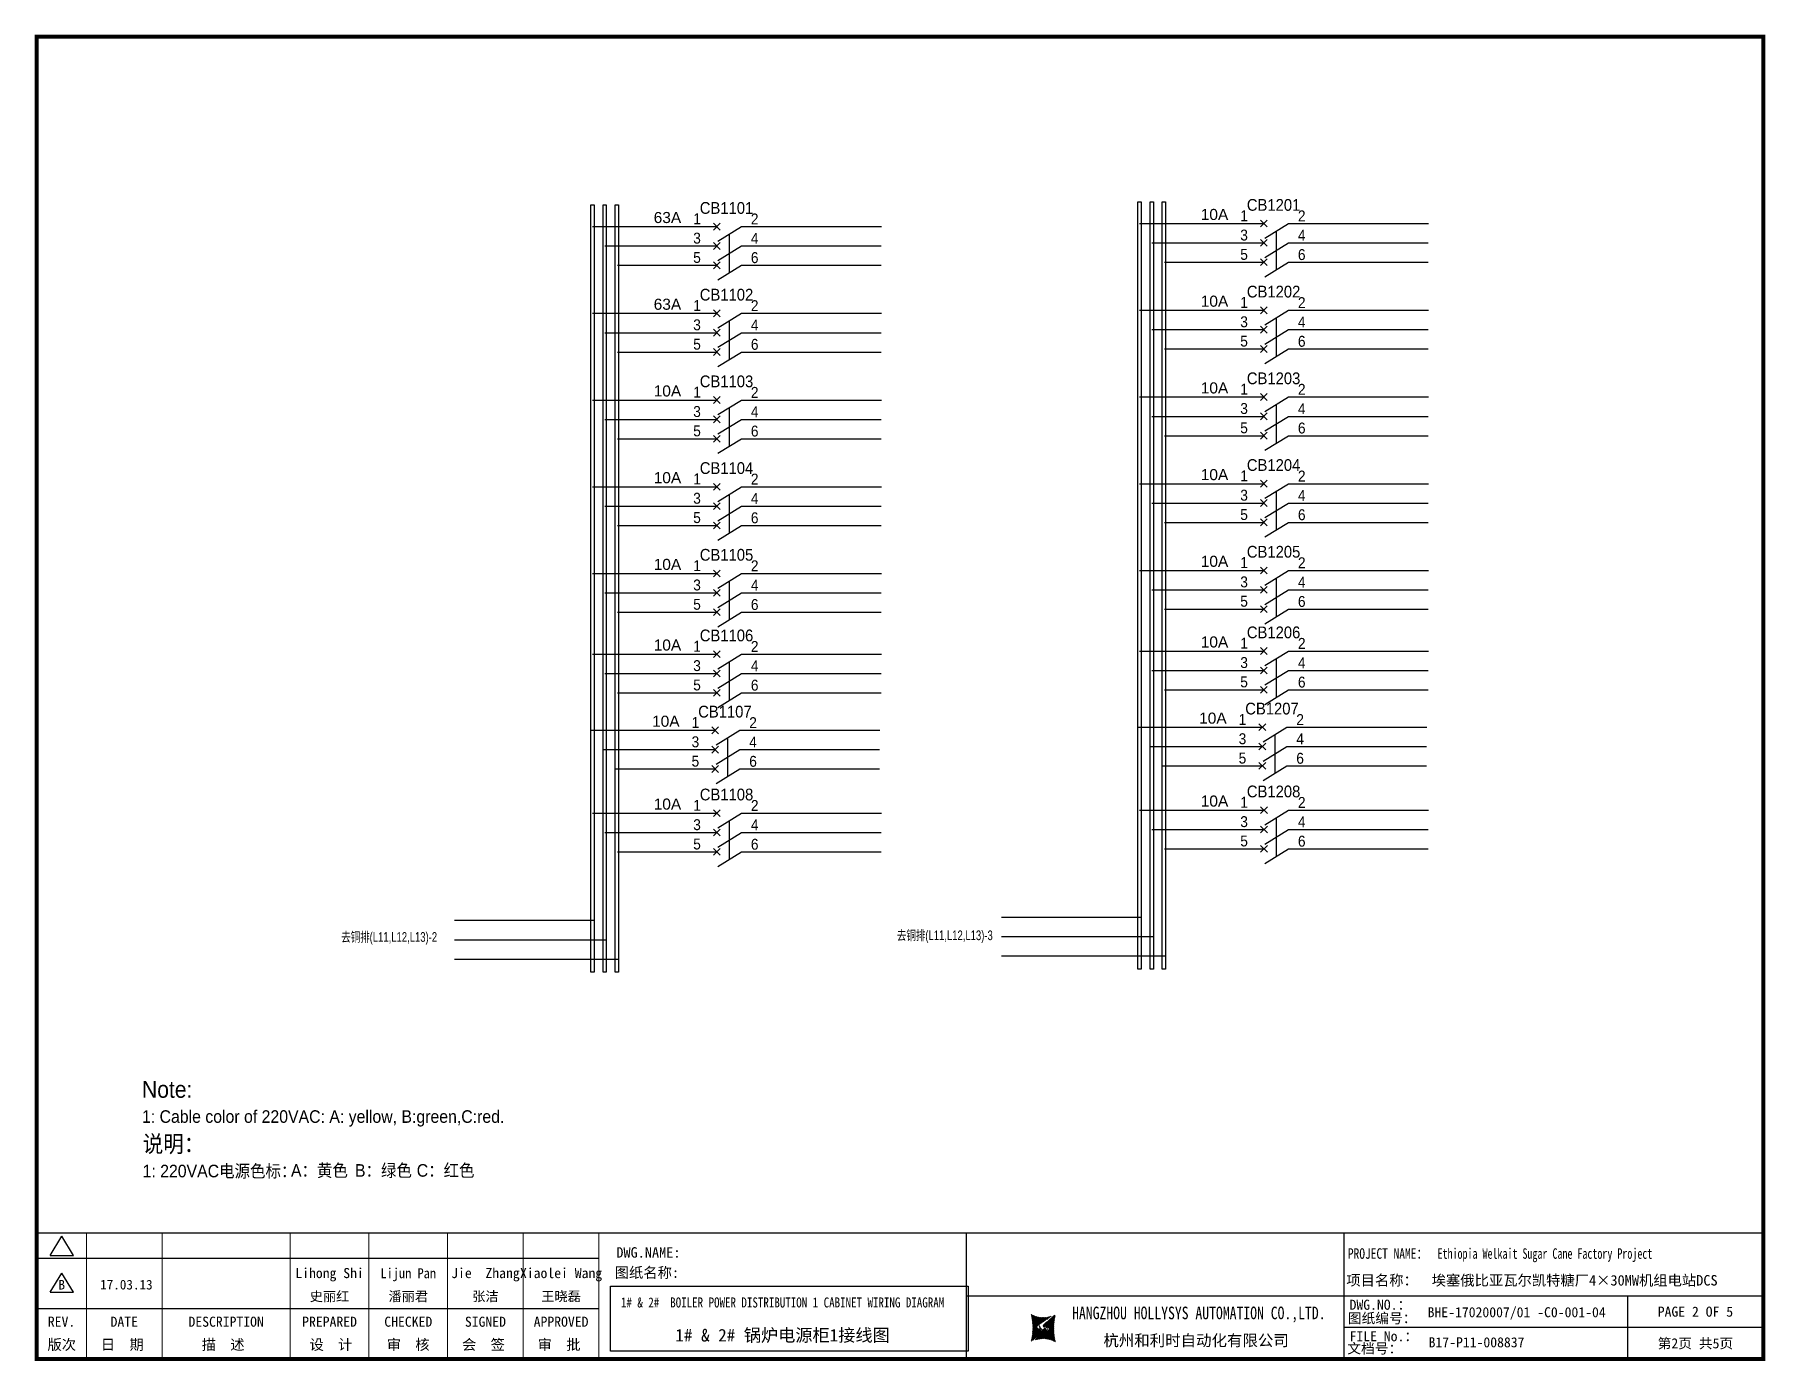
# Model space of a CAD drawing. Extents: x 81444 to 119867, y -54538 to -29386.
# Drawn here: x 96549 to 100675, y -36811 to -33648 of the extents above; entities that cross this region are included whole.
import ezdxf
from ezdxf.enums import TextEntityAlignment as Align
from ezdxf.lldxf.tags import DXFTag

# ---------------------------------------------------------------- set-up
doc = ezdxf.new("R2010")
doc.units = 0
doc.header["$LTSCALE"] = 100
doc.header["$MEASUREMENT"] = 0
for name, color, linetype in [('t', 1, 'Continuous'), ('标准图框及表格', 7, 'Continuous'), ('空气开关', 7, 'Continuous')]:
    doc.layers.add(name, color=color, linetype=linetype)
doc.styles.add('HZ', font='arial.ttf', dxfattribs={"width": 0.7})
doc.styles.get("Standard").update_dxf_attribs({"font": ''})
doc.styles.get('Standard').set_extended_font_data('SimSun')
tags = doc.linetypes.add('CENTER', pattern=[2, 1.25, -0.25, 0.25, -0.25]).pattern_tags.tags
tags[10:11] = [DXFTag(74, 4), DXFTag(75, 0), DXFTag(340, '0'), DXFTag(46, 1.0), DXFTag(50, 0.0), DXFTag(44, 0.0), DXFTag(45, 0.0)]
tags[8:9] = [DXFTag(74, 4), DXFTag(75, 0), DXFTag(340, '0'), DXFTag(46, 1.0), DXFTag(50, 0.0), DXFTag(44, 0.0), DXFTag(45, 0.0)]
tags[6:7] = [DXFTag(74, 4), DXFTag(75, 0), DXFTag(340, '0'), DXFTag(46, 1.0), DXFTag(50, 0.0), DXFTag(44, 0.0), DXFTag(45, 0.0)]
tags[4:5] = [DXFTag(74, 4), DXFTag(75, 0), DXFTag(340, '0'), DXFTag(46, 1.0), DXFTag(50, 0.0), DXFTag(44, 0.0), DXFTag(45, 0.0)]
pattern_1 = [(45, (0, 0), (-0.736262898216564, 0.7362628982165641), [])]

msp = doc.modelspace()

# ---------------------------------------------------------------- texts
at = {"style": 'HZ', "width": 0.7}
for s, p in [('去铜排(L11,L12,L13)-2', (97280.1890334454, -35810.75149031623)), ('去铜排(L11,L12,L13)-3', (98604.62892080883, -35806.80095358998))]:
    msp.add_text(s, height=23.1, dxfattribs=at).set_placement(p)
at = {"color": 3, "style": 'HZ', "width": 0.9}
for s, height, p in [('Note:', 40, (96805.43238172747, -36182.51024392096)), ('1: Cable color of 220VAC: A: yellow, B:green,C:red.', 30, (96805.43238172747, -36242.25568020839)), ('说明：', 40, (96806.84983030931, -36312.394408097)), ('说明：', 40, (96806.84983030931, -36312.394408097)), ('1: 220VAC电源色标：', 30, (96806.84983030931, -36372.13984438442)), ('A：黄色', 30, (97160.5061631632, -36370.70822202566)), ('B：绿色', 30, (97313.12363205102, -36370.70838457654)), ('C：红色', 30, (97460.26182078067, -36370.70838457654))]:
    msp.add_text(s, height=height, dxfattribs=at).set_placement(p)
at = {"layer": '空气开关', "style": 'HZ', "width": 0.9}
for s, p in [('1', (98119.23910221392, -34100.38108447704)), ('2', (98256.65160179631, -34100.83924890997)), ('1', (99423.14102774301, -34093.0966167909)), ('2', (99560.5535273254, -34093.55478122383)), ('3', (99423.14102774301, -34139.2082522224)), ('4', (99560.5535273254, -34139.66641665533)), ('3', (98119.23910221392, -34146.49271990854)), ('4', (98256.65160179631, -34146.95088434147)), ('5', (98119.23910221392, -34192.60435534005)), ('6', (98256.65160179631, -34193.06251977298)), ('5', (99423.14102774301, -34185.3198876539)), ('6', (99560.5535273254, -34185.77805208683)), ('1', (99423.14102774301, -34299.78074535495)), ('2', (99560.5535273254, -34300.23890978788)), ('1', (98119.23910221392, -34307.0652130411)), ('2', (98256.65160179631, -34307.52337747403)), ('3', (99423.14102774301, -34345.89238078646)), ('4', (99560.5535273254, -34346.35054521939)), ('3', (98119.23910221392, -34353.1768484726)), ('4', (98256.65160179631, -34353.63501290553)), ('5', (98119.23910221392, -34399.2884839041)), ('6', (98256.65160179631, -34399.74664833703)), ('5', (99423.14102774301, -34392.00401621796)), ('6', (99560.5535273254, -34392.46218065089)), ('1', (99423.14102774301, -34506.46487391901)), ('2', (99560.5535273254, -34506.92303835194)), ('1', (98119.23910221392, -34513.74934160515)), ('2', (98256.65160179631, -34514.20750603808)), ('3', (99423.14102774301, -34552.57650935051)), ('4', (99560.5535273254, -34553.03467378344)), ('3', (98119.23910221392, -34559.86097703665)), ('4', (98256.65160179631, -34560.31914146958)), ('5', (98119.23910221392, -34605.97261246815)), ('6', (98256.65160179631, -34606.43077690108)), ('5', (99423.14102774301, -34598.68814478201)), ('6', (99560.5535273254, -34599.14630921494)), ('1', (99423.14102774301, -34713.14900248306)), ('2', (99560.5535273254, -34713.60716691599)), ('1', (98119.23910221392, -34720.43347016921)), ('2', (98256.65160179631, -34720.89163460214)), ('3', (99423.14102774301, -34759.26063791457)), ('4', (99560.5535273254, -34759.7188023475)), ('3', (98119.23910221392, -34766.54510560071)), ('4', (98256.65160179631, -34767.00327003364)), ('5', (98119.23910221392, -34812.65674103221)), ('6', (98256.65160179631, -34813.11490546514)), ('5', (99423.14102774301, -34805.37227334607)), ('6', (99560.5535273254, -34805.830437779)), ('1', (99423.14102774301, -34919.83313104712)), ('2', (99560.5535273254, -34920.29129548005)), ('1', (98119.23910221392, -34927.11759873326)), ('2', (98256.65160179631, -34927.57576316619)), ('3', (99423.14102774301, -34965.94476647862)), ('4', (99560.5535273254, -34966.40293091155)), ('3', (98119.23910221392, -34973.22923416476)), ('4', (98256.65160179631, -34973.68739859769)), ('5', (98119.23910221392, -35019.34086959626)), ('6', (98256.65160179631, -35019.79903402919)), ('5', (99423.14102774301, -35012.05640191012)), ('6', (99560.5535273254, -35012.51456634305)), ('1', (98119.22359307804, -35119.33632947137)), ('2', (98256.63609266044, -35119.7944939043)), ('1', (99423.12551860714, -35112.05186178523)), ('2', (99560.53801818953, -35112.51002621816)), ('3', (98119.22359307804, -35165.44796490287)), ('4', (98256.63609266044, -35165.9061293358)), ('3', (99423.12551860714, -35158.16349721673)), ('4', (99560.53801818953, -35158.62166164966)), ('5', (98119.22359307804, -35211.55960033437)), ('6', (98256.63609266044, -35212.0177647673)), ('5', (99423.12551860714, -35204.27513264823)), ('6', (99560.53801818953, -35204.73329708116)), ('1', (99419.29102774303, -35293.64127927954)), ('2', (99556.70352732543, -35294.09944371247)), ('1', (98115.38910221394, -35300.92574696568)), ('2', (98252.80160179634, -35301.38391139861)), ('3', (98115.38910221394, -35347.03738239718)), ('4', (98252.80160179634, -35347.49554683011)), ('3', (99419.29102774303, -35339.75291471104)), ('4', (99556.70352732543, -35340.21107914397)), ('5', (98115.38910221394, -35393.14901782868)), ('6', (98252.80160179634, -35393.60718226161)), ('5', (99419.29102774303, -35385.86455014254)), ('6', (99556.70352732543, -35386.32271457547)), ('1', (98119.2568596117, -35498.48737901489)), ('2', (98256.6693591941, -35498.94554344782)), ('1', (99423.1587851408, -35491.20291132875)), ('2', (99560.57128472319, -35491.66107576168)), ('3', (98119.2568596117, -35544.59901444639)), ('3', (99423.1587851408, -35537.31454676025)), ('4', (99560.57128472319, -35537.77271119318)), ('4', (98256.6693591941, -35545.05717887932)), ('5', (99423.1587851408, -35583.42618219175)), ('6', (99560.57128472319, -35583.88434662468)), ('5', (98119.2568596117, -35590.7106498779)), ('6', (98256.6693591941, -35591.16881431083))]:
    msp.add_text(s, height=26.00961058081033, dxfattribs=at).set_placement(p)

# ---------------------------------------------------------------- blocks, each defined once
blk = doc.blocks.new('图框')
at = {"layer": '标准图框及表格'}
h = blk.add_hatch(dxfattribs=at)
h.set_pattern_fill('ANSI31', color=5, scale=8.329863809039892, style=0)
h.set_pattern_definition(pattern_1)
edge = h.paths.add_edge_path()
edge.add_arc((2399.257256036391, -2998.153851416566), 55.18534773488954, 238.1092081981581, 291.6531626184834)
edge.add_line((2419.619937407027, -3049.445018414634), (2388.525499730735, -3070.242821799802))
edge.add_arc((2238.907377712399, -3078.328790578547), 135.3602868968974, 346.3915348661821, 374.2500326978034)
edge.add_line((2370.467593623529, -3110.177132109857), (2397.50623789792, -3087.85242802291))
edge.add_line((2391.339199201146, -3080.281448750429), (2396.143986595598, -3080.898839897796))
edge.add_spline(control_points=[(2397.470018868538, -3087.887634953957), (2398.35948137939, -3087.023080631327), (2399.970992452319, -3085.456697735681), (2399.869182150054, -3081.252294174519), (2397.426500162081, -3081.012803431273), (2396.121921064187, -3080.884897048199)], knot_values=[0, 0, 0, 0, 6.844331067525468, 12.40042740766005, 18.76924275352248, 18.76924275352248, 18.76924275352248, 18.76924275352248], weights=[1, 1, 1, 1, 1, 1], degree=3, periodic=0)
edge.add_spline(control_points=[(2388.515363058686, -3070.265433304907), (2387.789374929038, -3070.86905758363), (2386.478198365832, -3071.959237952229), (2385.544096281083, -3073.38263759949), (2385.127199159644, -3074.017912079413)], knot_values=[0, 0, 0, 0, 5.253673658024614, 9.488438564008057, 9.488438564008057, 9.488438564008057, 9.488438564008057], weights=[1, 1, 1, 1, 1], degree=3, periodic=0)
edge.add_spline(control_points=[(2386.272665588534, -3072.281716856574), (2385.721471206634, -3072.905523096015), (2384.632427465753, -3074.386714445929), (2384.912828655535, -3077.72895088909), (2387.858851342782, -3079.895552619193), (2390.185443934519, -3080.145534927004), (2391.314573401905, -3080.266855002868)], knot_values=[10.66597461496156, 10.66597461496156, 10.66597461496156, 10.66597461496156, 18.97770399508879, 28.89455822145742, 41.119553648298, 52.64692538081317, 52.64692538081317, 52.64692538081317, 52.64692538081317], weights=[1, 1, 1, 1, 1, 1, 1], degree=3, periodic=0)
h = blk.add_hatch(dxfattribs=at)
h.set_pattern_fill('ANSI31', color=3, scale=8.329863809039892, style=0)
h.set_pattern_definition(pattern_1)
edge = h.paths.add_edge_path()
edge.add_line((2402.469732125144, -3075.776359090531), (2407.706041465404, -3076.440586092609))
edge.add_spline(control_points=[(2401.044493204623, -3068.769946203269), (2400.155030693568, -3069.634500525768), (2398.543519620813, -3071.200883421574), (2398.645329922932, -3075.40528698259), (2401.088011911052, -3075.644777725895), (2402.392591008975, -3075.772684108895)], knot_values=[0, 0, 0, 0, 6.844331067526932, 12.40042740766158, 18.76924275352342, 18.76924275352342, 18.76924275352342, 18.76924275352342], weights=[1, 1, 1, 1, 1, 1], degree=3, periodic=0)
edge.add_line((2428.046918449632, -3046.480449047325), (2401.008274175249, -3068.805153134272))
edge.add_spline(control_points=[(2412.625169549749, -3083.918607966574), (2413.015644598316, -3083.422785431954), (2413.86377905187, -3082.052674005965), (2413.601683417044, -3078.928630268005), (2410.655660730175, -3076.762028538062), (2408.329068138031, -3076.512046230251), (2407.199938671052, -3076.390726154226)], knot_values=[12.65408913243743, 12.65408913243743, 12.65408913243743, 12.65408913243743, 18.97770399508879, 28.89455822145742, 41.119553648298, 52.64692538081317, 52.64692538081317, 52.64692538081317, 52.64692538081317], weights=[1, 1, 1, 1, 1, 1, 1], degree=3, periodic=0)
edge.add_line((2411.626283690712, -3084.975693399283), (2412.781242849298, -3083.732051979769))
edge.add_line((2410.021343801694, -3086.399138189481), (2411.626283690712, -3084.975693399414))
edge.add_line((2378.894574665755, -3107.212562742519), (2409.989012342048, -3086.414759357351))
edge.add_arc((2399.257256036391, -3158.503729740543), 55.18534773488965, 58.10920819815809, 111.6531626184834)
edge.add_arc((2559.607134360383, -3078.328790578547), 135.360286896897, 166.3915348661823, 194.2500326978024)
at = {"color": 7}
for p, q in [((2215.642035047145, -2851.581424744189), (2215.642035047145, -3151.581424744189)), ((3115.642035047145, -2851.581424744189), (3115.642035047145, -3151.581424744189)), ((0, -2911.581424744189), (1340.158172602998, -2911.581424744189)), ((2215.642035047145, -3001.581424744189), (3115.642035047145, -3001.581424744189)), ((3115.642035047145, -3001.581424744189), (4115.642035047145, -3001.581424744189)), ((3791.785572043125, -3001.581424744189), (3791.785572043125, -3151.581424744189)), ((0, -3031.581424744189), (1340.158172602998, -3031.581424744189)), ((4115.642035047145, -3076.581424744189), (3115.642035047145, -3076.581424744189))]:
    blk.add_line(p, q, dxfattribs=at)
at = {"color": 7, "const_width": 3}
blk.add_lwpolyline([(4115.642035047145, -2851.581424744189), (0, -2851.581424744189)], dxfattribs=at)
at = {"layer": 't', "color": 7}
for p, q in [((31.94938321653171, -2904.992613363662), (59.89920926059131, -2859.122325316828)), ((87.8490353046218, -2904.992613363662), (59.89920926059131, -2859.122325316828)), ((31.94938321653171, -2904.992613363662), (87.8490353046218, -2904.992613363662)), ((31.94938321653171, -2992.977239491032), (59.89920926059131, -2947.106951444141)), ((87.8490353046218, -2992.977239491032), (59.89920926059131, -2947.106951444141)), ((31.94938321653171, -2992.977239491032), (87.8490353046218, -2992.977239491032))]:
    blk.add_line(p, q, dxfattribs=at)
at = {"layer": 't', "color": 7, "const_width": 9.61519705431492}
blk.add_lwpolyline([(4115.642035047145, -3151.581424744189), (4115.642035047145, 0), (0, 0), (0, -3151.581424744189)], close=True, dxfattribs=at)
at = {"layer": 't', "color": 7, "const_width": 2.40379926357873}
for points in [[(118.7653193609731, -2852.783324375967), (118.7653193609731, -3151.581424744189)], [(299.0502641293569, -2852.783324375967), (299.0502641293569, -3151.581424744189)], [(604.3883150879992, -2852.783324375967), (604.3883150879992, -3156.41304604568)], [(791.9882990770857, -2852.783324375967), (791.9882990770857, -3156.41304604568)], [(979.588283066143, -2852.783324375967), (979.588283066143, -3156.41304604568)], [(1159.873227834585, -2852.783324375967), (1159.873227834585, -3156.41304604568)], [(1340.158172602998, -2852.783324375967), (1340.158172602998, -3156.41304604568)]]:
    blk.add_lwpolyline(points, dxfattribs=at)
at = {"color": 7, "linetype": 'CENTER'}
for s, height, p in [('图纸编号：', 24, (3125.2212882557, -3066.664538382978)), ('杭州和利时自动化有限公司', 27, (2542.549152440595, -3121.114498389041)), ('文档号：', 24, (3124.032392707933, -3138.728717091954))]:
    blk.add_text(s, height=height, dxfattribs=at).set_placement(p)
at = {"color": 7, "flags": 8}
for tag, p, height in [('DWG.NAME:', (1381.636459220965, -2910.37952511241), 25), ('PROJECTNAME:', (3125.480185663539, -2912.807924402037), 24), ('PROJECTNAME：', (3339.10867075545, -2913.108539231762), 25), ('DWG.NO.:', (3128.186172261583, -3030.402470643486), 24), ('图纸编号', (3315.362718925957, -3052.404678158069), 24), ('FILENO.:', (3128.672545599984, -3106.104124450346), 24), ('文档号', (3317.726365529132, -3124.132485953713), 24)]:
    blk.add_attdef(tag, p, '', height=height, dxfattribs=at)
for tag, height, p in [('A', 23, (59.89920926059131, -2974.881554149018)), ('设计时间', 23, (213.8658221408186, -2974.881554149018)), ('RENLIU', 24, (698.1883070825425, -2950.380597809435)), ('SHUFENWANG', 24, (885.7882910716289, -2950.380597809435)), ('FANGHOU', 24, (1069.730755450379, -2950.380597809435)), ('DANDANLI', 24, (1250.015700218792, -2950.380597809435)), ('刘仁', 23, (698.1883070825425, -3002.188376027443)), ('王姝芬', 23, (885.7882910716289, -3002.188376027443)), ('侯方', 23, (1069.730755450379, -3002.188376027443)), ('李丹丹', 23, (1250.015700218792, -3002.188376027443)), ('#10STATIONONTROLCABINETCOVER', 30, (1777.900103825072, -3017.182374560078)), ('REV.', 24, (59.38265968048654, -3063.048954873535)), ('DATE', 24, (208.907791745165, -3063.048954873535)), ('DESCRIPTION', 24, (451.7192896086781, -3063.048954873535)), ('PREPARED', 24, (698.1883070825425, -3063.048954873535)), ('CHECKED', 24, (885.7882910716144, -3063.048954873535)), ('SIGNED', 24, (1069.730755450364, -3063.048954873535)), ('APPROVED', 24, (1250.015700218792, -3063.048954873535)), ('PAGEXOFX', 24, (3953.713803545135, -3039.081424744189)), ('图纸名称', 30, (1777.900103825072, -3094.695064044037)), ('第几页共几页', 24, (3953.713803545135, -3114.081424744189))]:
    blk.add_attdef(tag, text='', height=height, dxfattribs=at).set_placement(p, align=Align.MIDDLE)
for tag, p in [('图纸名称:', (1377.81237181677, -2965.923337057193)), ('项目名称：', (3121.562334825969, -2984.305160940257)), ('项目名称：', (3325.036680579346, -2984.305160940257))]:
    blk.add_attdef(tag, text='', height=25, dxfattribs=at).set_placement(p, align=Align.BOTTOM_LEFT)
at = {"color": 7, "width": 0.8, "flags": 8}
blk.add_attdef('HANGZHOUHOLLYSYSAUTOMATIONCO.,LTD.', text='', height=24, dxfattribs=at).set_placement((2770.082304289484, -3045.714803244191), align=Align.MIDDLE)
at = {"layer": 't', "color": 7}
for s, p in [('版次', (59.89920926059131, -3117.600441270843)), ('日  期', (204.1999693705875, -3117.600441270843)), ('描  述', (444.4895954714448, -3117.600441270843)), ('设  计', (701.4970341851513, -3117.600441270843)), ('审  核', (885.5947788425256, -3117.600441270843)), ('会  签', (1065.022933075787, -3117.600441270843)), ('审  批', (1245.3078778442, -3117.600441270843))]:
    blk.add_text(s, height=25, dxfattribs=at).set_placement(p, align=Align.MIDDLE_CENTER)
at = {"layer": '标准图框及表格', "color": 5, "style": 'HZ'}
for s, p in [('pgqh', (2373.884875617339, -3059.677228196226)), ('hollilas', (2374.051901626051, -3085.968484618272))]:
    blk.add_text(s, height=5.205656721233694, dxfattribs=at).set_placement(p)
at = {"layer": '标准图框及表格', "color": 3, "style": 'HZ'}
for s, height, p in [('auto', 8.676094535389492, (2400.907127263781, -3074.200036411981)), ('hollysys', 4.338047267694746, (2402.5381050141, -3099.731461394062))]:
    blk.add_text(s, height=height, dxfattribs=at).set_placement(p)
blk = doc.blocks.new('供电端子')
at = {"style": 'HZ', "width": 0.7}
blk.add_attdef('供电端子', (0, 0), '', height=17, dxfattribs=at)

# ---------------------------------------------------------------- linework, layer by layer
at = {"color": 2}
for p, q in [((97878.9842567627, -34106.07604679926), (98175.64887039193, -34106.07604679926)), ((98234.2026017031, -34106.07604679926), (98567.89806384935, -34106.07604679926)), ((99182.8861822918, -34098.79157911312), (99479.55079592102, -34098.79157911312)), ((99538.1045272322, -34098.79157911312), (99871.79998937844, -34098.79157911312)), ((97878.9842567627, -34312.76017536331), (98175.64887039193, -34312.76017536331)), ((98234.2026017031, -34312.76017536331), (98567.89806384935, -34312.76017536331)), ((99182.8861822918, -34305.47570767717), (99479.55079592102, -34305.47570767717)), ((99538.1045272322, -34305.47570767717), (99871.79998937844, -34305.47570767717)), ((97878.9842567627, -34519.44430392737), (98175.64887039193, -34519.44430392737)), ((98234.2026017031, -34519.44430392737), (98567.89806384935, -34519.44430392737)), ((99182.8861822918, -34512.15983624123), (99479.55079592102, -34512.15983624123)), ((99538.1045272322, -34512.15983624123), (99871.79998937844, -34512.15983624123)), ((97878.9842567627, -34726.12843249142), (98175.64887039193, -34726.12843249142)), ((98234.2026017031, -34726.12843249142), (98567.89806384935, -34726.12843249142)), ((99182.8861822918, -34718.84396480528), (99479.55079592102, -34718.84396480528)), ((99538.1045272322, -34718.84396480528), (99871.79998937844, -34718.84396480528)), ((97878.9842567627, -34932.81256105548), (98175.64887039193, -34932.81256105548)), ((98234.2026017031, -34932.81256105548), (98567.89806384935, -34932.81256105548)), ((99182.8861822918, -34925.52809336934), (99479.55079592102, -34925.52809336934)), ((99538.1045272322, -34925.52809336934), (99871.79998937844, -34925.52809336934)), ((97878.96874762683, -35125.03129179359), (98175.63336125606, -35125.03129179359)), ((98234.18709256723, -35125.03129179359), (98567.88255471348, -35125.03129179359)), ((99182.87067315592, -35117.74682410745), (99479.53528678515, -35117.74682410745)), ((99538.08901809632, -35117.74682410745), (99871.78448024257, -35117.74682410745)), ((97875.13425676273, -35306.6207092879), (98171.79887039195, -35306.6207092879)), ((98230.35260170313, -35306.6207092879), (98564.04806384938, -35306.6207092879)), ((99179.03618229182, -35299.33624160176), (99475.70079592105, -35299.33624160176)), ((99534.25452723222, -35299.33624160176), (99867.94998937847, -35299.33624160176)), ((97879.00201416049, -35504.18234133711), (98175.66662778972, -35504.18234133711)), ((98234.22035910089, -35504.18234133711), (98567.91582124714, -35504.18234133711)), ((99182.90393968958, -35496.89787365097), (99479.56855331881, -35496.89787365097)), ((99538.12228462998, -35496.89787365097), (99871.81774677623, -35496.89787365097)), ((97550.19655340222, -35759.5490753117), (97883.89201554847, -35759.5490753117)), ((98854.09847893131, -35752.26460762556), (99187.79394107756, -35752.26460762556))]:
    msp.add_line(p, q, dxfattribs=at)
at = {"color": 6}
for p, q in [((98183.74074923927, -34114.16792564659), (98167.5569915446, -34097.98416795192)), ((98167.5569915446, -34114.16792564659), (98183.74074923927, -34097.98416795192)), ((98177.73092676698, -34140.86403297689), (98234.2026017031, -34106.07604679926)), ((99487.64267476836, -34106.88345796045), (99471.45891707369, -34090.69970026578)), ((99471.45891707369, -34106.88345796045), (99487.64267476836, -34090.69970026578)), ((99481.63285229607, -34133.57956529075), (99538.1045272322, -34098.79157911312)), ((98167.5569915446, -34160.2795610781), (98183.74074923927, -34144.09580338342)), ((98183.74074923927, -34160.2795610781), (98167.5569915446, -34144.09580338342)), ((98177.73092676698, -34186.97566840839), (98234.2026017031, -34152.18768223076)), ((99471.45891707369, -34152.99509339195), (99487.64267476836, -34136.81133569728)), ((99487.64267476836, -34152.99509339195), (99471.45891707369, -34136.81133569728)), ((99481.63285229607, -34179.69120072225), (99538.1045272322, -34144.90321454462)), ((98167.5569915446, -34206.3911965096), (98183.74074923927, -34190.20743881493)), ((98183.74074923927, -34206.3911965096), (98167.5569915446, -34190.20743881493)), ((98177.73092676698, -34233.08730383989), (98234.2026017031, -34198.29931766226)), ((99471.45891707369, -34199.10672882346), (99487.64267476836, -34182.92297112878)), ((99487.64267476836, -34199.10672882346), (99471.45891707369, -34182.92297112878)), ((99481.63285229607, -34225.80283615375), (99538.1045272322, -34191.01484997612)), ((98183.74074923927, -34320.85205421065), (98167.5569915446, -34304.66829651598)), ((98167.5569915446, -34320.85205421065), (98183.74074923927, -34304.66829651598)), ((98177.73092676698, -34347.54816154094), (98234.2026017031, -34312.76017536331)), ((99487.64267476836, -34313.56758652451), (99471.45891707369, -34297.38382882984)), ((99471.45891707369, -34313.56758652451), (99487.64267476836, -34297.38382882984)), ((99481.63285229607, -34340.2636938548), (99538.1045272322, -34305.47570767717)), ((98167.5569915446, -34366.96368964215), (98183.74074923927, -34350.77993194748)), ((98183.74074923927, -34366.96368964215), (98167.5569915446, -34350.77993194748)), ((98177.73092676698, -34393.65979697245), (98234.2026017031, -34358.87181079482)), ((99471.45891707369, -34359.67922195601), (99487.64267476836, -34343.49546426134)), ((99487.64267476836, -34359.67922195601), (99471.45891707369, -34343.49546426134)), ((99481.63285229607, -34386.3753292863), (99538.1045272322, -34351.58734310867)), ((98167.5569915446, -34413.07532507365), (98183.74074923927, -34396.89156737898)), ((98183.74074923927, -34413.07532507365), (98167.5569915446, -34396.89156737898)), ((99471.45891707369, -34405.79085738751), (99487.64267476836, -34389.60709969284)), ((99487.64267476836, -34405.79085738751), (99471.45891707369, -34389.60709969284)), ((99481.63285229607, -34432.48696471781), (99538.1045272322, -34397.69897854017)), ((98177.73092676698, -34439.77143240395), (98234.2026017031, -34404.98344622632)), ((98183.74074923927, -34527.5361827747), (98167.5569915446, -34511.35242508003)), ((98167.5569915446, -34527.5361827747), (98183.74074923927, -34511.35242508003)), ((98177.73092676698, -34554.232290105), (98234.2026017031, -34519.44430392737)), ((99487.64267476836, -34520.25171508856), (99471.45891707369, -34504.06795739389)), ((99471.45891707369, -34520.25171508856), (99487.64267476836, -34504.06795739389)), ((99481.63285229607, -34546.94782241886), (99538.1045272322, -34512.15983624123)), ((98167.5569915446, -34573.64781820621), (98183.74074923927, -34557.46406051153)), ((98183.74074923927, -34573.64781820621), (98167.5569915446, -34557.46406051153)), ((98177.73092676698, -34600.3439255365), (98234.2026017031, -34565.55593935887)), ((99471.45891707369, -34566.36335052006), (99487.64267476836, -34550.17959282539)), ((99487.64267476836, -34566.36335052006), (99471.45891707369, -34550.17959282539)), ((99481.63285229607, -34593.05945785036), (99538.1045272322, -34558.27147167273)), ((98167.5569915446, -34619.75945363771), (98183.74074923927, -34603.57569594304)), ((98183.74074923927, -34619.75945363771), (98167.5569915446, -34603.57569594304)), ((99471.45891707369, -34612.47498595157), (99487.64267476836, -34596.29122825689)), ((99487.64267476836, -34612.47498595157), (99471.45891707369, -34596.29122825689)), ((99481.63285229607, -34639.17109328186), (99538.1045272322, -34604.38310710423)), ((98177.73092676698, -34646.455560968), (98234.2026017031, -34611.66757479037)), ((98183.74074923927, -34734.22031133876), (98167.5569915446, -34718.03655364409)), ((98167.5569915446, -34734.22031133876), (98183.74074923927, -34718.03655364409)), ((98177.73092676698, -34760.91641866905), (98234.2026017031, -34726.12843249142)), ((99487.64267476836, -34726.93584365262), (99471.45891707369, -34710.75208595795)), ((99471.45891707369, -34726.93584365262), (99487.64267476836, -34710.75208595795)), ((99481.63285229607, -34753.63195098291), (99538.1045272322, -34718.84396480528)), ((98167.5569915446, -34780.33194677026), (98183.74074923927, -34764.14818907559)), ((98183.74074923927, -34780.33194677026), (98167.5569915446, -34764.14818907559)), ((98177.73092676698, -34807.02805410056), (98234.2026017031, -34772.24006792292)), ((99471.45891707369, -34773.04747908412), (99487.64267476836, -34756.86372138945)), ((99487.64267476836, -34773.04747908412), (99471.45891707369, -34756.86372138945)), ((99481.63285229607, -34799.74358641441), (99538.1045272322, -34764.95560023678)), ((98167.5569915446, -34826.44358220176), (98183.74074923927, -34810.25982450709)), ((98183.74074923927, -34826.44358220176), (98167.5569915446, -34810.25982450709)), ((99471.45891707369, -34819.15911451562), (99487.64267476836, -34802.97535682095)), ((99487.64267476836, -34819.15911451562), (99471.45891707369, -34802.97535682095)), ((99481.63285229607, -34845.85522184592), (99538.1045272322, -34811.06723566828)), ((98177.73092676698, -34853.13968953206), (98234.2026017031, -34818.35170335443)), ((98183.74074923927, -34940.90443990281), (98167.5569915446, -34924.72068220814)), ((98167.5569915446, -34940.90443990281), (98183.74074923927, -34924.72068220814)), ((98177.73092676698, -34967.60054723311), (98234.2026017031, -34932.81256105548)), ((99487.64267476836, -34933.61997221667), (99471.45891707369, -34917.436214522)), ((99471.45891707369, -34933.61997221667), (99487.64267476836, -34917.436214522)), ((99481.63285229607, -34960.31607954697), (99538.1045272322, -34925.52809336934)), ((98167.5569915446, -34987.01607533432), (98183.74074923927, -34970.83231763964)), ((98183.74074923927, -34987.01607533432), (98167.5569915446, -34970.83231763964)), ((98177.73092676698, -35013.71218266461), (98234.2026017031, -34978.92419648698)), ((99471.45891707369, -34979.73160764817), (99487.64267476836, -34963.5478499535)), ((99487.64267476836, -34979.73160764817), (99471.45891707369, -34963.5478499535)), ((99481.63285229607, -35006.42771497847), (99538.1045272322, -34971.63972880084)), ((98167.5569915446, -35033.12771076582), (98183.74074923927, -35016.94395307115)), ((98183.74074923927, -35033.12771076582), (98167.5569915446, -35016.94395307115)), ((99471.45891707369, -35025.84324307967), (99487.64267476836, -35009.659485385)), ((99487.64267476836, -35025.84324307967), (99471.45891707369, -35009.659485385)), ((99481.63285229607, -35052.53935040997), (99538.1045272322, -35017.75136423234)), ((98177.73092676698, -35059.82381809611), (98234.2026017031, -35025.03583191848)), ((98183.72524010339, -35133.12317064092), (98167.54148240872, -35116.93941294625)), ((98167.54148240872, -35133.12317064092), (98183.72524010339, -35116.93941294625)), ((98177.7154176311, -35159.81927797122), (98234.18709256723, -35125.03129179359)), ((99487.62716563248, -35125.83870295478), (99471.44340793781, -35109.65494526011)), ((99471.44340793781, -35125.83870295478), (99487.62716563248, -35109.65494526011)), ((99481.6173431602, -35152.53481028508), (99538.08901809632, -35117.74682410745)), ((98167.54148240872, -35179.23480607243), (98183.72524010339, -35163.05104837775)), ((98183.72524010339, -35179.23480607243), (98167.54148240872, -35163.05104837775)), ((98177.7154176311, -35205.93091340272), (98234.18709256723, -35171.14292722509)), ((99471.44340793781, -35171.95033838628), (99487.62716563248, -35155.76658069161)), ((99487.62716563248, -35171.95033838628), (99471.44340793781, -35155.76658069161)), ((99481.6173431602, -35198.64644571658), (99538.08901809632, -35163.85845953895)), ((98167.54148240872, -35225.34644150393), (98183.72524010339, -35209.16268380926)), ((98183.72524010339, -35225.34644150393), (98167.54148240872, -35209.16268380926)), ((98177.7154176311, -35252.04254883422), (98234.18709256723, -35217.25456265659)), ((99471.44340793781, -35218.06197381778), (99487.62716563248, -35201.87821612311)), ((99487.62716563248, -35218.06197381778), (99471.44340793781, -35201.87821612311)), ((99481.6173431602, -35244.75808114808), (99538.08901809632, -35209.97009497045)), ((98179.89074923929, -35314.71258813523), (98163.70699154462, -35298.52883044056)), ((98163.70699154462, -35314.71258813523), (98179.89074923929, -35298.52883044056)), ((98173.880926767, -35341.40869546553), (98230.35260170313, -35306.6207092879)), ((99483.79267476838, -35307.42812044909), (99467.60891707371, -35291.24436275442)), ((99467.60891707371, -35307.42812044909), (99483.79267476838, -35291.24436275442)), ((99477.78285229609, -35334.12422777939), (99534.25452723222, -35299.33624160176)), ((98163.70699154462, -35360.82422356673), (98179.89074923929, -35344.64046587206)), ((98179.89074923929, -35360.82422356673), (98163.70699154462, -35344.64046587206)), ((98173.880926767, -35387.52033089703), (98230.35260170313, -35352.7323447194)), ((99467.60891707371, -35353.53975588059), (99483.79267476838, -35337.35599818592)), ((99483.79267476838, -35353.53975588059), (99467.60891707371, -35337.35599818592)), ((99477.78285229609, -35380.23586321089), (99534.25452723222, -35345.44787703326)), ((98163.70699154462, -35406.93585899824), (98179.89074923929, -35390.75210130357)), ((98179.89074923929, -35406.93585899824), (98163.70699154462, -35390.75210130357)), ((99467.60891707371, -35399.65139131209), (99483.79267476838, -35383.46763361742)), ((99483.79267476838, -35399.65139131209), (99467.60891707371, -35383.46763361742)), ((99477.78285229609, -35426.34749864239), (99534.25452723222, -35391.55951246476)), ((98173.880926767, -35433.63196632853), (98230.35260170313, -35398.8439801509)), ((98183.75850663705, -35512.27422018444), (98167.57474894238, -35496.09046248977)), ((98167.57474894238, -35512.27422018444), (98183.75850663705, -35496.09046248977)), ((98177.74868416476, -35538.97032751474), (98234.22035910089, -35504.18234133711)), ((99487.66043216614, -35504.9897524983), (99471.47667447147, -35488.80599480363)), ((99471.47667447147, -35504.9897524983), (99487.66043216614, -35488.80599480363)), ((99481.65060969385, -35531.6858598286), (99538.12228462998, -35496.89787365097)), ((98167.57474894238, -35558.38585561595), (98183.75850663705, -35542.20209792128)), ((98183.75850663705, -35558.38585561595), (98167.57474894238, -35542.20209792128)), ((98177.74868416476, -35585.08196294624), (98234.22035910089, -35550.29397676861)), ((99471.47667447147, -35551.1013879298), (99487.66043216614, -35534.91763023513)), ((99487.66043216614, -35551.1013879298), (99471.47667447147, -35534.91763023513)), ((99481.65060969385, -35577.7974952601), (99538.12228462998, -35543.00950908247)), ((98167.57474894238, -35604.49749104745), (98183.75850663705, -35588.31373335278)), ((98183.75850663705, -35604.49749104745), (98167.57474894238, -35588.31373335278)), ((98177.74868416476, -35631.19359837774), (98234.22035910089, -35596.40561220011)), ((99471.47667447147, -35597.21302336131), (99487.66043216614, -35581.02926566664)), ((99487.66043216614, -35597.21302336131), (99471.47667447147, -35581.02926566664)), ((99481.65060969385, -35623.9091306916), (99538.12228462998, -35589.12114451397))]:
    msp.add_line(p, q, dxfattribs=at)
at = {"color": 3}
for p, q in [((97908.68425676272, -34152.18768223076), (98175.64887039193, -34152.18768223076)), ((98234.2026017031, -34152.18768223076), (98567.30841418418, -34152.18768223076)), ((99212.58618229181, -34144.90321454462), (99479.55079592102, -34144.90321454462)), ((99538.1045272322, -34144.90321454462), (99871.21033971327, -34144.90321454462)), ((97908.68425676272, -34358.87181079482), (98175.64887039193, -34358.87181079482)), ((98234.2026017031, -34358.87181079482), (98567.30841418418, -34358.87181079482)), ((99212.58618229181, -34351.58734310867), (99479.55079592102, -34351.58734310867)), ((99538.1045272322, -34351.58734310867), (99871.21033971327, -34351.58734310867)), ((97908.68425676272, -34565.55593935887), (98175.64887039193, -34565.55593935887)), ((98234.2026017031, -34565.55593935887), (98567.30841418418, -34565.55593935887)), ((99212.58618229181, -34558.27147167273), (99479.55079592102, -34558.27147167273)), ((99538.1045272322, -34558.27147167273), (99871.21033971327, -34558.27147167273)), ((97908.68425676272, -34772.24006792292), (98175.64887039193, -34772.24006792292)), ((98234.2026017031, -34772.24006792292), (98567.30841418418, -34772.24006792292)), ((99212.58618229181, -34764.95560023678), (99479.55079592102, -34764.95560023678)), ((99538.1045272322, -34764.95560023678), (99871.21033971327, -34764.95560023678)), ((97908.68425676272, -34978.92419648698), (98175.64887039193, -34978.92419648698)), ((98234.2026017031, -34978.92419648698), (98567.30841418418, -34978.92419648698)), ((99212.58618229181, -34971.63972880084), (99479.55079592102, -34971.63972880084)), ((99538.1045272322, -34971.63972880084), (99871.21033971327, -34971.63972880084)), ((97908.66874762684, -35171.14292722509), (98175.63336125606, -35171.14292722509)), ((98234.18709256723, -35171.14292722509), (98567.2929050483, -35171.14292722509)), ((99212.57067315593, -35163.85845953895), (99479.53528678515, -35163.85845953895)), ((99538.08901809632, -35163.85845953895), (99871.1948305774, -35163.85845953895)), ((97904.83425676274, -35352.7323447194), (98171.79887039195, -35352.7323447194)), ((98230.35260170313, -35352.7323447194), (98563.4584141842, -35352.7323447194)), ((99208.73618229183, -35345.44787703326), (99475.70079592105, -35345.44787703326)), ((99534.25452723222, -35345.44787703326), (99867.3603397133, -35345.44787703326)), ((97908.7020141605, -35550.29397676861), (98175.66662778972, -35550.29397676861)), ((98234.22035910089, -35550.29397676861), (98567.32617158197, -35550.29397676861)), ((99212.6039396896, -35543.00950908247), (99479.56855331881, -35543.00950908247)), ((99538.12228462998, -35543.00950908247), (99871.22809711106, -35543.00950908247)), ((97550.19655340222, -35805.6607107432), (97912.76817706034, -35805.6607107432)), ((98854.09847893131, -35798.37624305706), (99216.67010258943, -35798.37624305706))]:
    msp.add_line(p, q, dxfattribs=at)
at = {"color": 1}
for p, q in [((97938.6651358744, -34198.29931766226), (98175.64887039193, -34198.29931766226)), ((98234.2026017031, -34198.29931766226), (98567.30841418418, -34198.29931766226)), ((99242.56706140349, -34191.01484997612), (99479.55079592102, -34191.01484997612)), ((99538.1045272322, -34191.01484997612), (99871.21033971327, -34191.01484997612)), ((99242.56706140349, -34397.69897854017), (99479.55079592102, -34397.69897854017)), ((99538.1045272322, -34397.69897854017), (99871.21033971327, -34397.69897854017)), ((97938.6651358744, -34404.98344622632), (98175.64887039193, -34404.98344622632)), ((98234.2026017031, -34404.98344622632), (98567.30841418418, -34404.98344622632)), ((99242.56706140349, -34604.38310710423), (99479.55079592102, -34604.38310710423)), ((99538.1045272322, -34604.38310710423), (99871.21033971327, -34604.38310710423)), ((97938.6651358744, -34611.66757479037), (98175.64887039193, -34611.66757479037)), ((98234.2026017031, -34611.66757479037), (98567.30841418418, -34611.66757479037)), ((99242.56706140349, -34811.06723566828), (99479.55079592102, -34811.06723566828)), ((99538.1045272322, -34811.06723566828), (99871.21033971327, -34811.06723566828)), ((97938.6651358744, -34818.35170335443), (98175.64887039193, -34818.35170335443)), ((98234.2026017031, -34818.35170335443), (98567.30841418418, -34818.35170335443)), ((99242.56706140349, -35017.75136423234), (99479.55079592102, -35017.75136423234)), ((99538.1045272322, -35017.75136423234), (99871.21033971327, -35017.75136423234)), ((97938.6651358744, -35025.03583191848), (98175.64887039193, -35025.03583191848)), ((98234.2026017031, -35025.03583191848), (98567.30841418418, -35025.03583191848)), ((97938.64962673852, -35217.25456265659), (98175.63336125606, -35217.25456265659)), ((98234.18709256723, -35217.25456265659), (98567.2929050483, -35217.25456265659)), ((99242.55155226761, -35209.97009497045), (99479.53528678515, -35209.97009497045)), ((99538.08901809632, -35209.97009497045), (99871.1948305774, -35209.97009497045)), ((99238.71706140351, -35391.55951246476), (99475.70079592105, -35391.55951246476)), ((99534.25452723222, -35391.55951246476), (99867.3603397133, -35391.55951246476)), ((97934.81513587442, -35398.8439801509), (98171.79887039195, -35398.8439801509)), ((98230.35260170313, -35398.8439801509), (98563.4584141842, -35398.8439801509)), ((97938.68289327218, -35596.40561220011), (98175.66662778972, -35596.40561220011)), ((98234.22035910089, -35596.40561220011), (98567.32617158197, -35596.40561220011)), ((99242.58481880128, -35589.12114451397), (99479.56855331881, -35589.12114451397)), ((99538.12228462998, -35589.12114451397), (99871.22809711106, -35589.12114451397)), ((98854.09847893131, -35844.48787848856), (99245.17346861541, -35844.48787848856)), ((97550.19655340222, -35851.7723461747), (97941.27154308632, -35851.7723461747))]:
    msp.add_line(p, q, dxfattribs=at)
at = {"color": 2}
for points in [[(97882.97154308639, -34054.37604679928), (97882.97154308639, -35883.20402423334), (97875.13425676273, -35883.20402423334), (97875.13425676273, -34054.37604679928)], [(99186.87346861548, -34047.09157911313), (99186.87346861548, -35875.9195565472), (99179.03618229182, -35875.9195565472), (99179.03618229182, -34047.09157911313)]]:
    msp.add_lwpolyline(points, close=True, dxfattribs=at)
at = {"color": 3}
for points in [[(97912.12154308635, -34054.37604679928), (97912.12154308635, -35883.20402423334), (97904.2842567627, -35883.20402423334), (97904.2842567627, -34054.37604679928)], [(99216.02346861544, -34047.09157911313), (99216.02346861544, -35875.9195565472), (99208.18618229179, -35875.9195565472), (99208.18618229179, -34047.09157911313)]]:
    msp.add_lwpolyline(points, close=True, dxfattribs=at)
at = {"color": 1}
for points in [[(97941.27154308632, -34054.37604679928), (97941.27154308632, -35883.20402423334), (97933.43425676266, -35883.20402423334), (97933.43425676266, -34054.37604679928)], [(99245.17346861541, -34047.09157911313), (99245.17346861541, -35875.9195565472), (99237.33618229175, -35875.9195565472), (99237.33618229175, -34047.09157911313)], [(97921.78692201292, -36631.90671398626), (98774.30400201195, -36631.90671398626), (98774.30400201195, -36786.86100637545), (97921.78692201292, -36786.86100637545)]]:
    msp.add_lwpolyline(points, close=True, dxfattribs=at)
at = {"layer": '空气开关', "color": 6}
for p, q in [((98205.96676423504, -34169.58167531956), (98205.96676423504, -34123.47003988809)), ((99509.86868976413, -34162.29720763342), (99509.86868976413, -34116.18557220195)), ((98205.96676423504, -34215.69331075106), (98205.96676423504, -34169.58167531959)), ((99509.86868976413, -34208.40884306492), (99509.86868976413, -34162.29720763345)), ((98205.96676423504, -34376.26580388362), (98205.96676423504, -34330.15416845214)), ((99509.86868976413, -34368.98133619747), (99509.86868976413, -34322.869700766)), ((98205.96676423504, -34422.37743931512), (98205.96676423504, -34376.26580388365)), ((99509.86868976413, -34415.09297162898), (99509.86868976413, -34368.9813361975)), ((98205.96676423504, -34582.94993244767), (98205.96676423504, -34536.8382970162)), ((99509.86868976413, -34575.66546476153), (99509.86868976413, -34529.55382933006)), ((98205.96676423504, -34629.06156787917), (98205.96676423504, -34582.9499324477)), ((99509.86868976413, -34621.77710019303), (99509.86868976413, -34575.66546476156)), ((98205.96676423504, -34789.63406101173), (98205.96676423504, -34743.52242558025)), ((99509.86868976413, -34782.34959332558), (99509.86868976413, -34736.23795789411)), ((98205.96676423504, -34835.74569644323), (98205.96676423504, -34789.63406101175)), ((99509.86868976413, -34828.46122875709), (99509.86868976413, -34782.34959332561)), ((98205.96676423504, -34996.31818957578), (98205.96676423504, -34950.20655414431)), ((99509.86868976413, -34989.03372188964), (99509.86868976413, -34942.92208645817)), ((98205.96676423504, -35042.42982500728), (98205.96676423504, -34996.31818957581)), ((99509.86868976413, -35035.14535732114), (99509.86868976413, -34989.03372188967)), ((98205.95125509916, -35188.53692031389), (98205.95125509916, -35142.42528488242)), ((99509.85318062826, -35181.25245262775), (99509.85318062826, -35135.14081719628)), ((99509.85318062826, -35227.36408805925), (99509.85318062826, -35181.25245262778)), ((98205.95125509916, -35234.64855574539), (98205.95125509916, -35188.53692031392)), ((98202.11676423506, -35370.1263378082), (98202.11676423506, -35324.01470237673)), ((99506.01868976415, -35362.84187012206), (99506.01868976415, -35316.73023469059)), ((98202.11676423506, -35416.2379732397), (98202.11676423506, -35370.12633780823)), ((99506.01868976415, -35408.95350555356), (99506.01868976415, -35362.84187012209)), ((99509.88644716192, -35560.40350217127), (99509.88644716192, -35514.2918667398)), ((98205.98452163282, -35567.68796985741), (98205.98452163282, -35521.57633442594)), ((98205.98452163282, -35613.79960528891), (98205.98452163282, -35567.68796985744)), ((99509.88644716192, -35606.51513760277), (99509.88644716192, -35560.4035021713))]:
    msp.add_line(p, q, dxfattribs=at)

# ---------------------------------------------------------------- block references
at = {"color": 1}
ref = msp.add_blockref('图框', (96554.29085259105, -33653.23142554892), dxfattribs=at)
ref.add_attrib('第几页共几页', '第2页 共5页', dxfattribs={"color": 7, "height": 24, "flags": 8}).set_placement((100508.0046561362, -36767.31285029311), align=Align.MIDDLE)
ref.add_attrib('图纸编号', 'BHE-17020007/01 -C0-001-04', (99869.653571517, -36705.63610370699), dxfattribs={"color": 7, "height": 24, "flags": 8})
ref.add_attrib('文档号', 'B17-P11-008837', (99872.01721812018, -36777.36391150263), dxfattribs={"color": 7, "height": 24, "flags": 8})
ref.add_attrib('图纸名称', '1# & 2# 锅炉电源柜1接线图', dxfattribs={"color": 7, "height": 30, "flags": 8}).set_placement((98332.19095641612, -36747.92648959296), align=Align.MIDDLE)
ref.add_attrib('刘仁', '史丽红', dxfattribs={"color": 7, "height": 23, "flags": 8}).set_placement((97252.47915967359, -36655.41980157636), align=Align.MIDDLE)
ref.add_attrib('王姝芬', '潘丽君', dxfattribs={"color": 7, "height": 23, "flags": 8}).set_placement((97440.07914366268, -36655.41980157636), align=Align.MIDDLE)
ref.add_attrib('侯方', '张洁', dxfattribs={"color": 7, "height": 23, "flags": 8}).set_placement((97624.02160804142, -36655.41980157636), align=Align.MIDDLE)
ref.add_attrib('李丹丹', '王晓磊', dxfattribs={"color": 7, "height": 23, "flags": 8}).set_placement((97804.30655280984, -36655.41980157636), align=Align.MIDDLE)
ref.add_attrib('设计时间', '17.03.13', dxfattribs={"color": 7, "height": 23, "flags": 8}).set_placement((96768.15667473187, -36628.11297969794), align=Align.MIDDLE)
ref.add_attrib('A', 'B', dxfattribs={"color": 7, "height": 23, "flags": 8}).set_placement((96614.19006185164, -36628.11297969794), align=Align.MIDDLE)
ref.add_attrib('REV.', 'REV.', dxfattribs={"color": 7, "height": 24, "flags": 8}).set_placement((96613.67351227153, -36716.28038042245), align=Align.MIDDLE)
ref.add_attrib('DATE', 'DATE', dxfattribs={"color": 7, "height": 24, "flags": 8}).set_placement((96763.19864433621, -36716.28038042245), align=Align.MIDDLE)
ref.add_attrib('DESCRIBE', 'DESCRIPTION', dxfattribs={"color": 7, "height": 24, "flags": 8}).set_placement((97006.01014219972, -36716.28038042245), align=Align.MIDDLE)
ref.add_attrib('PREPARE', 'PREPARED', dxfattribs={"color": 7, "height": 24, "flags": 8}).set_placement((97252.47915967359, -36716.28038042245), align=Align.MIDDLE)
ref.add_attrib('VERIFY', 'CHECKED', dxfattribs={"color": 7, "height": 24, "flags": 8}).set_placement((97440.07914366266, -36716.28038042245), align=Align.MIDDLE)
ref.add_attrib('SIGN', 'SIGNED', dxfattribs={"color": 7, "height": 24, "flags": 8}).set_placement((97624.02160804141, -36716.28038042245), align=Align.MIDDLE)
ref.add_attrib('APPROVER', 'APPROVED', dxfattribs={"color": 7, "height": 24, "flags": 8}).set_placement((97804.30655280984, -36716.28038042245), align=Align.MIDDLE)
ref.add_attrib('RENLIU', 'Lihong Shi', dxfattribs={"color": 7, "height": 24, "flags": 8}).set_placement((97252.47915967359, -36603.61202335836), align=Align.MIDDLE)
ref.add_attrib('SHUFENWANG', 'Lijun Pan', dxfattribs={"color": 7, "height": 24, "width": 0.9, "flags": 8}).set_placement((97440.07914366268, -36603.61202335836), align=Align.MIDDLE)
ref.add_attrib('FANGHOU', 'Jie  Zhang', dxfattribs={"color": 7, "height": 24, "flags": 8}).set_placement((97624.02160804142, -36603.61202335836), align=Align.MIDDLE)
ref.add_attrib('DANDANLI', 'Xiaolei Wang', dxfattribs={"color": 7, "height": 24, "flags": 8}).set_placement((97804.30655280984, -36603.61202335836), align=Align.MIDDLE)
ref.add_attrib('DWG.NAME:', 'DWG.NAME:', (97935.927311812, -36563.61095066133), dxfattribs={"color": 7, "height": 25, "flags": 8})
ref.add_attrib('#10STATIONONTROLCABINETCOVER', '1# & 2#  BOILER POWER DISTRIBUTION 1 CABINET WIRING DIAGRAM', dxfattribs={"color": 7, "height": 24, "width": 0.8, "flags": 8}).set_placement((98332.19095641612, -36670.413800109), align=Align.MIDDLE)
ref.add_attrib('图纸名称:', '图纸名称:', dxfattribs={"color": 7, "height": 25, "flags": 8}).set_placement((97932.10322440782, -36619.15476260611), align=Align.BOTTOM_LEFT)
ref.add_attrib('HANGZHOUHOLLYSYSAUTOMATIONCO.,LTD', 'HANGZHOU HOLLYSYS AUTOMATION CO.,LTD.', dxfattribs={"color": 7, "height": 30, "width": 0.8, "flags": 8}).set_placement((99324.37315688052, -36698.94622879311), align=Align.MIDDLE)
ref.add_attrib('PROJECTNAME：', 'PROJECT NAME：', (99679.67727482121, -36566.33996478068), dxfattribs={"color": 7, "height": 25, "width": 0.8, "flags": 8})
ref.add_attrib('项目名称：', '项目名称：', dxfattribs={"color": 7, "height": 25, "flags": 8}).set_placement((99675.85318741701, -36637.53658648918), align=Align.BOTTOM_LEFT)
ref.add_attrib('PROJECTNAME：', 'Ethiopia Welkait Sugar Cane Factory Project', (99893.3995233465, -36566.33996478068), dxfattribs={"color": 7, "height": 25, "width": 0.7, "flags": 8})
ref.add_attrib('项目名称：', '埃塞俄比亚瓦尔凯特糖厂4×30MW机组电站DCS', dxfattribs={"color": 7, "height": 25, "flags": 8}).set_placement((99879.32753317039, -36637.53658648918), align=Align.BOTTOM_LEFT)
ref.add_attrib('PAGEXOFX', 'PAGE 2 OF 5', dxfattribs={"color": 7, "height": 24, "flags": 8}).set_placement((100508.0046561362, -36692.31285029311), align=Align.MIDDLE)
ref.add_attrib('DWG.NO.：', 'DWG.NO.：', (99683.66590121105, -36687.81997184844), dxfattribs={"color": 7, "height": 24, "flags": 8})
ref.add_attrib('FILENO.：', 'FILE No.：', (99683.66590121105, -36762.81997184844), dxfattribs={"color": 7, "height": 24, "flags": 8})
ref = msp.add_blockref('供电端子', (98057.83681561494, -34097.60789022843), dxfattribs=dict(xscale=0.9349999999976717, yscale=0.9349999999976717))
ref.add_attrib('供电端子', '63A', dxfattribs={"height": 26.4, "style": 'HZ'}).set_placement((98057.83681561494, -34097.60789022843), align=Align.CENTER)
ref = msp.add_blockref('供电端子', (98198.63681561493, -34075.60789022843), dxfattribs=dict(xscale=0.9349999999976717, yscale=0.9349999999976717))
ref.add_attrib('供电端子', 'CB1101', dxfattribs={"height": 28.05, "style": 'HZ', "width": 0.9}).set_placement((98198.63681561493, -34075.60789022843), align=Align.CENTER)
ref = msp.add_blockref('供电端子', (99361.73874114403, -34090.32342254229), dxfattribs=dict(xscale=0.9349999999976717, yscale=0.9349999999976717))
ref.add_attrib('供电端子', '10A', dxfattribs={"height": 26.4, "style": 'HZ'}).set_placement((99361.73874114403, -34090.32342254229), align=Align.CENTER)
ref = msp.add_blockref('供电端子', (99502.53874114402, -34068.32342254229), dxfattribs=dict(xscale=0.9349999999976717, yscale=0.9349999999976717))
ref.add_attrib('供电端子', 'CB1201', dxfattribs={"height": 28.05, "style": 'HZ', "width": 0.9}).set_placement((99502.53874114402, -34068.32342254229), align=Align.CENTER)
ref = msp.add_blockref('供电端子', (98057.83681561494, -34304.29201879248), dxfattribs=dict(xscale=0.9349999999976717, yscale=0.9349999999976717))
ref.add_attrib('供电端子', '63A', dxfattribs={"height": 26.4, "style": 'HZ'}).set_placement((98057.83681561494, -34304.29201879248), align=Align.CENTER)
ref = msp.add_blockref('供电端子', (98198.63681561493, -34282.29201879248), dxfattribs=dict(xscale=0.9349999999976717, yscale=0.9349999999976717))
ref.add_attrib('供电端子', 'CB1102', dxfattribs={"height": 28.05, "style": 'HZ', "width": 0.9}).set_placement((98198.63681561493, -34282.29201879248), align=Align.CENTER)
ref = msp.add_blockref('供电端子', (99361.73874114403, -34297.00755110634), dxfattribs=dict(xscale=0.9349999999976717, yscale=0.9349999999976717))
ref.add_attrib('供电端子', '10A', dxfattribs={"height": 26.4, "style": 'HZ'}).set_placement((99361.73874114403, -34297.00755110634), align=Align.CENTER)
ref = msp.add_blockref('供电端子', (99502.53874114402, -34275.00755110634), dxfattribs=dict(xscale=0.9349999999976717, yscale=0.9349999999976717))
ref.add_attrib('供电端子', 'CB1202', dxfattribs={"height": 28.05, "style": 'HZ', "width": 0.9}).set_placement((99502.53874114402, -34275.00755110634), align=Align.CENTER)
ref = msp.add_blockref('供电端子', (98057.83681561494, -34510.97614735654), dxfattribs=dict(xscale=0.9349999999976717, yscale=0.9349999999976717))
ref.add_attrib('供电端子', '10A', dxfattribs={"height": 26.4, "style": 'HZ'}).set_placement((98057.83681561494, -34510.97614735654), align=Align.CENTER)
ref = msp.add_blockref('供电端子', (98198.63681561493, -34488.97614735654), dxfattribs=dict(xscale=0.9349999999976717, yscale=0.9349999999976717))
ref.add_attrib('供电端子', 'CB1103', dxfattribs={"height": 28.05, "style": 'HZ', "width": 0.9}).set_placement((98198.63681561493, -34488.97614735654), align=Align.CENTER)
ref = msp.add_blockref('供电端子', (99361.73874114403, -34503.6916796704), dxfattribs=dict(xscale=0.9349999999976717, yscale=0.9349999999976717))
ref.add_attrib('供电端子', '10A', dxfattribs={"height": 26.4, "style": 'HZ'}).set_placement((99361.73874114403, -34503.6916796704), align=Align.CENTER)
ref = msp.add_blockref('供电端子', (99502.53874114402, -34481.6916796704), dxfattribs=dict(xscale=0.9349999999976717, yscale=0.9349999999976717))
ref.add_attrib('供电端子', 'CB1203', dxfattribs={"height": 28.05, "style": 'HZ', "width": 0.9}).set_placement((99502.53874114402, -34481.6916796704), align=Align.CENTER)
ref = msp.add_blockref('供电端子', (98057.83681561494, -34717.66027592059), dxfattribs=dict(xscale=0.9349999999976717, yscale=0.9349999999976717))
ref.add_attrib('供电端子', '10A', dxfattribs={"height": 26.4, "style": 'HZ'}).set_placement((98057.83681561494, -34717.66027592059), align=Align.CENTER)
ref = msp.add_blockref('供电端子', (98198.63681561493, -34695.66027592059), dxfattribs=dict(xscale=0.9349999999976717, yscale=0.9349999999976717))
ref.add_attrib('供电端子', 'CB1104', dxfattribs={"height": 28.05, "style": 'HZ', "width": 0.9}).set_placement((98198.63681561493, -34695.66027592059), align=Align.CENTER)
ref = msp.add_blockref('供电端子', (99361.73874114403, -34710.37580823445), dxfattribs=dict(xscale=0.9349999999976717, yscale=0.9349999999976717))
ref.add_attrib('供电端子', '10A', dxfattribs={"height": 26.4, "style": 'HZ'}).set_placement((99361.73874114403, -34710.37580823445), align=Align.CENTER)
ref = msp.add_blockref('供电端子', (99502.53874114402, -34688.37580823445), dxfattribs=dict(xscale=0.9349999999976717, yscale=0.9349999999976717))
ref.add_attrib('供电端子', 'CB1204', dxfattribs={"height": 28.05, "style": 'HZ', "width": 0.9}).set_placement((99502.53874114402, -34688.37580823445), align=Align.CENTER)
ref = msp.add_blockref('供电端子', (98057.83681561494, -34924.34440448465), dxfattribs=dict(xscale=0.9349999999976717, yscale=0.9349999999976717))
ref.add_attrib('供电端子', '10A', dxfattribs={"height": 26.4, "style": 'HZ'}).set_placement((98057.83681561494, -34924.34440448465), align=Align.CENTER)
ref = msp.add_blockref('供电端子', (98198.63681561493, -34902.34440448465), dxfattribs=dict(xscale=0.9349999999976717, yscale=0.9349999999976717))
ref.add_attrib('供电端子', 'CB1105', dxfattribs={"height": 28.05, "style": 'HZ', "width": 0.9}).set_placement((98198.63681561493, -34902.34440448465), align=Align.CENTER)
ref = msp.add_blockref('供电端子', (99361.73874114403, -34917.05993679851), dxfattribs=dict(xscale=0.9349999999976717, yscale=0.9349999999976717))
ref.add_attrib('供电端子', '10A', dxfattribs={"height": 26.4, "style": 'HZ'}).set_placement((99361.73874114403, -34917.05993679851), align=Align.CENTER)
ref = msp.add_blockref('供电端子', (99502.53874114402, -34895.05993679851), dxfattribs=dict(xscale=0.9349999999976717, yscale=0.9349999999976717))
ref.add_attrib('供电端子', 'CB1205', dxfattribs={"height": 28.05, "style": 'HZ', "width": 0.9}).set_placement((99502.53874114402, -34895.05993679851), align=Align.CENTER)
ref = msp.add_blockref('供电端子', (99502.52323200814, -35087.27866753662), dxfattribs=dict(xscale=0.9349999999976717, yscale=0.9349999999976717))
ref.add_attrib('供电端子', 'CB1206', dxfattribs={"height": 28.05, "style": 'HZ', "width": 0.9}).set_placement((99502.52323200814, -35087.27866753662), align=Align.CENTER)
ref = msp.add_blockref('供电端子', (98057.82130647906, -35116.56313522276), dxfattribs=dict(xscale=0.9349999999976717, yscale=0.9349999999976717))
ref.add_attrib('供电端子', '10A', dxfattribs={"height": 26.4, "style": 'HZ'}).set_placement((98057.82130647906, -35116.56313522276), align=Align.CENTER)
ref = msp.add_blockref('供电端子', (98198.62130647905, -35094.56313522276), dxfattribs=dict(xscale=0.9349999999976717, yscale=0.9349999999976717))
ref.add_attrib('供电端子', 'CB1106', dxfattribs={"height": 28.05, "style": 'HZ', "width": 0.9}).set_placement((98198.62130647905, -35094.56313522276), align=Align.CENTER)
ref = msp.add_blockref('供电端子', (99361.72323200815, -35109.27866753662), dxfattribs=dict(xscale=0.9349999999976717, yscale=0.9349999999976717))
ref.add_attrib('供电端子', '10A', dxfattribs={"height": 26.4, "style": 'HZ'}).set_placement((99361.72323200815, -35109.27866753662), align=Align.CENTER)
ref = msp.add_blockref('供电端子', (98194.78681561495, -35276.15255271707), dxfattribs=dict(xscale=0.9349999999976717, yscale=0.9349999999976717))
ref.add_attrib('供电端子', 'CB1107', dxfattribs={"height": 28.05, "style": 'HZ', "width": 0.9}).set_placement((98194.78681561495, -35276.15255271707), align=Align.CENTER)
ref = msp.add_blockref('供电端子', (99357.88874114405, -35290.86808503092), dxfattribs=dict(xscale=0.9349999999976717, yscale=0.9349999999976717))
ref.add_attrib('供电端子', '10A', dxfattribs={"height": 26.4, "style": 'HZ'}).set_placement((99357.88874114405, -35290.86808503092), align=Align.CENTER)
ref = msp.add_blockref('供电端子', (99498.68874114404, -35268.86808503092), dxfattribs=dict(xscale=0.9349999999976717, yscale=0.9349999999976717))
ref.add_attrib('供电端子', 'CB1207', dxfattribs={"height": 28.05, "style": 'HZ', "width": 0.9}).set_placement((99498.68874114404, -35268.86808503092), align=Align.CENTER)
ref = msp.add_blockref('供电端子', (98053.98681561496, -35298.15255271707), dxfattribs=dict(xscale=0.9349999999976717, yscale=0.9349999999976717))
ref.add_attrib('供电端子', '10A', dxfattribs={"height": 26.4, "style": 'HZ'}).set_placement((98053.98681561496, -35298.15255271707), align=Align.CENTER)
ref = msp.add_blockref('供电端子', (98057.85457301272, -35495.71418476628), dxfattribs=dict(xscale=0.9349999999976717, yscale=0.9349999999976717))
ref.add_attrib('供电端子', '10A', dxfattribs={"height": 26.4, "style": 'HZ'}).set_placement((98057.85457301272, -35495.71418476628), align=Align.CENTER)
ref = msp.add_blockref('供电端子', (98198.65457301271, -35473.71418476628), dxfattribs=dict(xscale=0.9349999999976717, yscale=0.9349999999976717))
ref.add_attrib('供电端子', 'CB1108', dxfattribs={"height": 28.05, "style": 'HZ', "width": 0.9}).set_placement((98198.65457301271, -35473.71418476628), align=Align.CENTER)
ref = msp.add_blockref('供电端子', (99361.75649854181, -35488.42971708014), dxfattribs=dict(xscale=0.9349999999976717, yscale=0.9349999999976717))
ref.add_attrib('供电端子', '10A', dxfattribs={"height": 26.4, "style": 'HZ'}).set_placement((99361.75649854181, -35488.42971708014), align=Align.CENTER)
ref = msp.add_blockref('供电端子', (99502.5564985418, -35466.42971708014), dxfattribs=dict(xscale=0.9349999999976717, yscale=0.9349999999976717))
ref.add_attrib('供电端子', 'CB1208', dxfattribs={"height": 28.05, "style": 'HZ', "width": 0.9}).set_placement((99502.5564985418, -35466.42971708014), align=Align.CENTER)

msp.set_redraw_order([(e.dxf.handle, doc.entitydb.next_handle()) for e in msp.query("TEXT MTEXT ATTDEF DIMENSION ARC_DIMENSION")])  # texts and dimensions are drawn at this point

doc.saveas('drawing.dxf')
